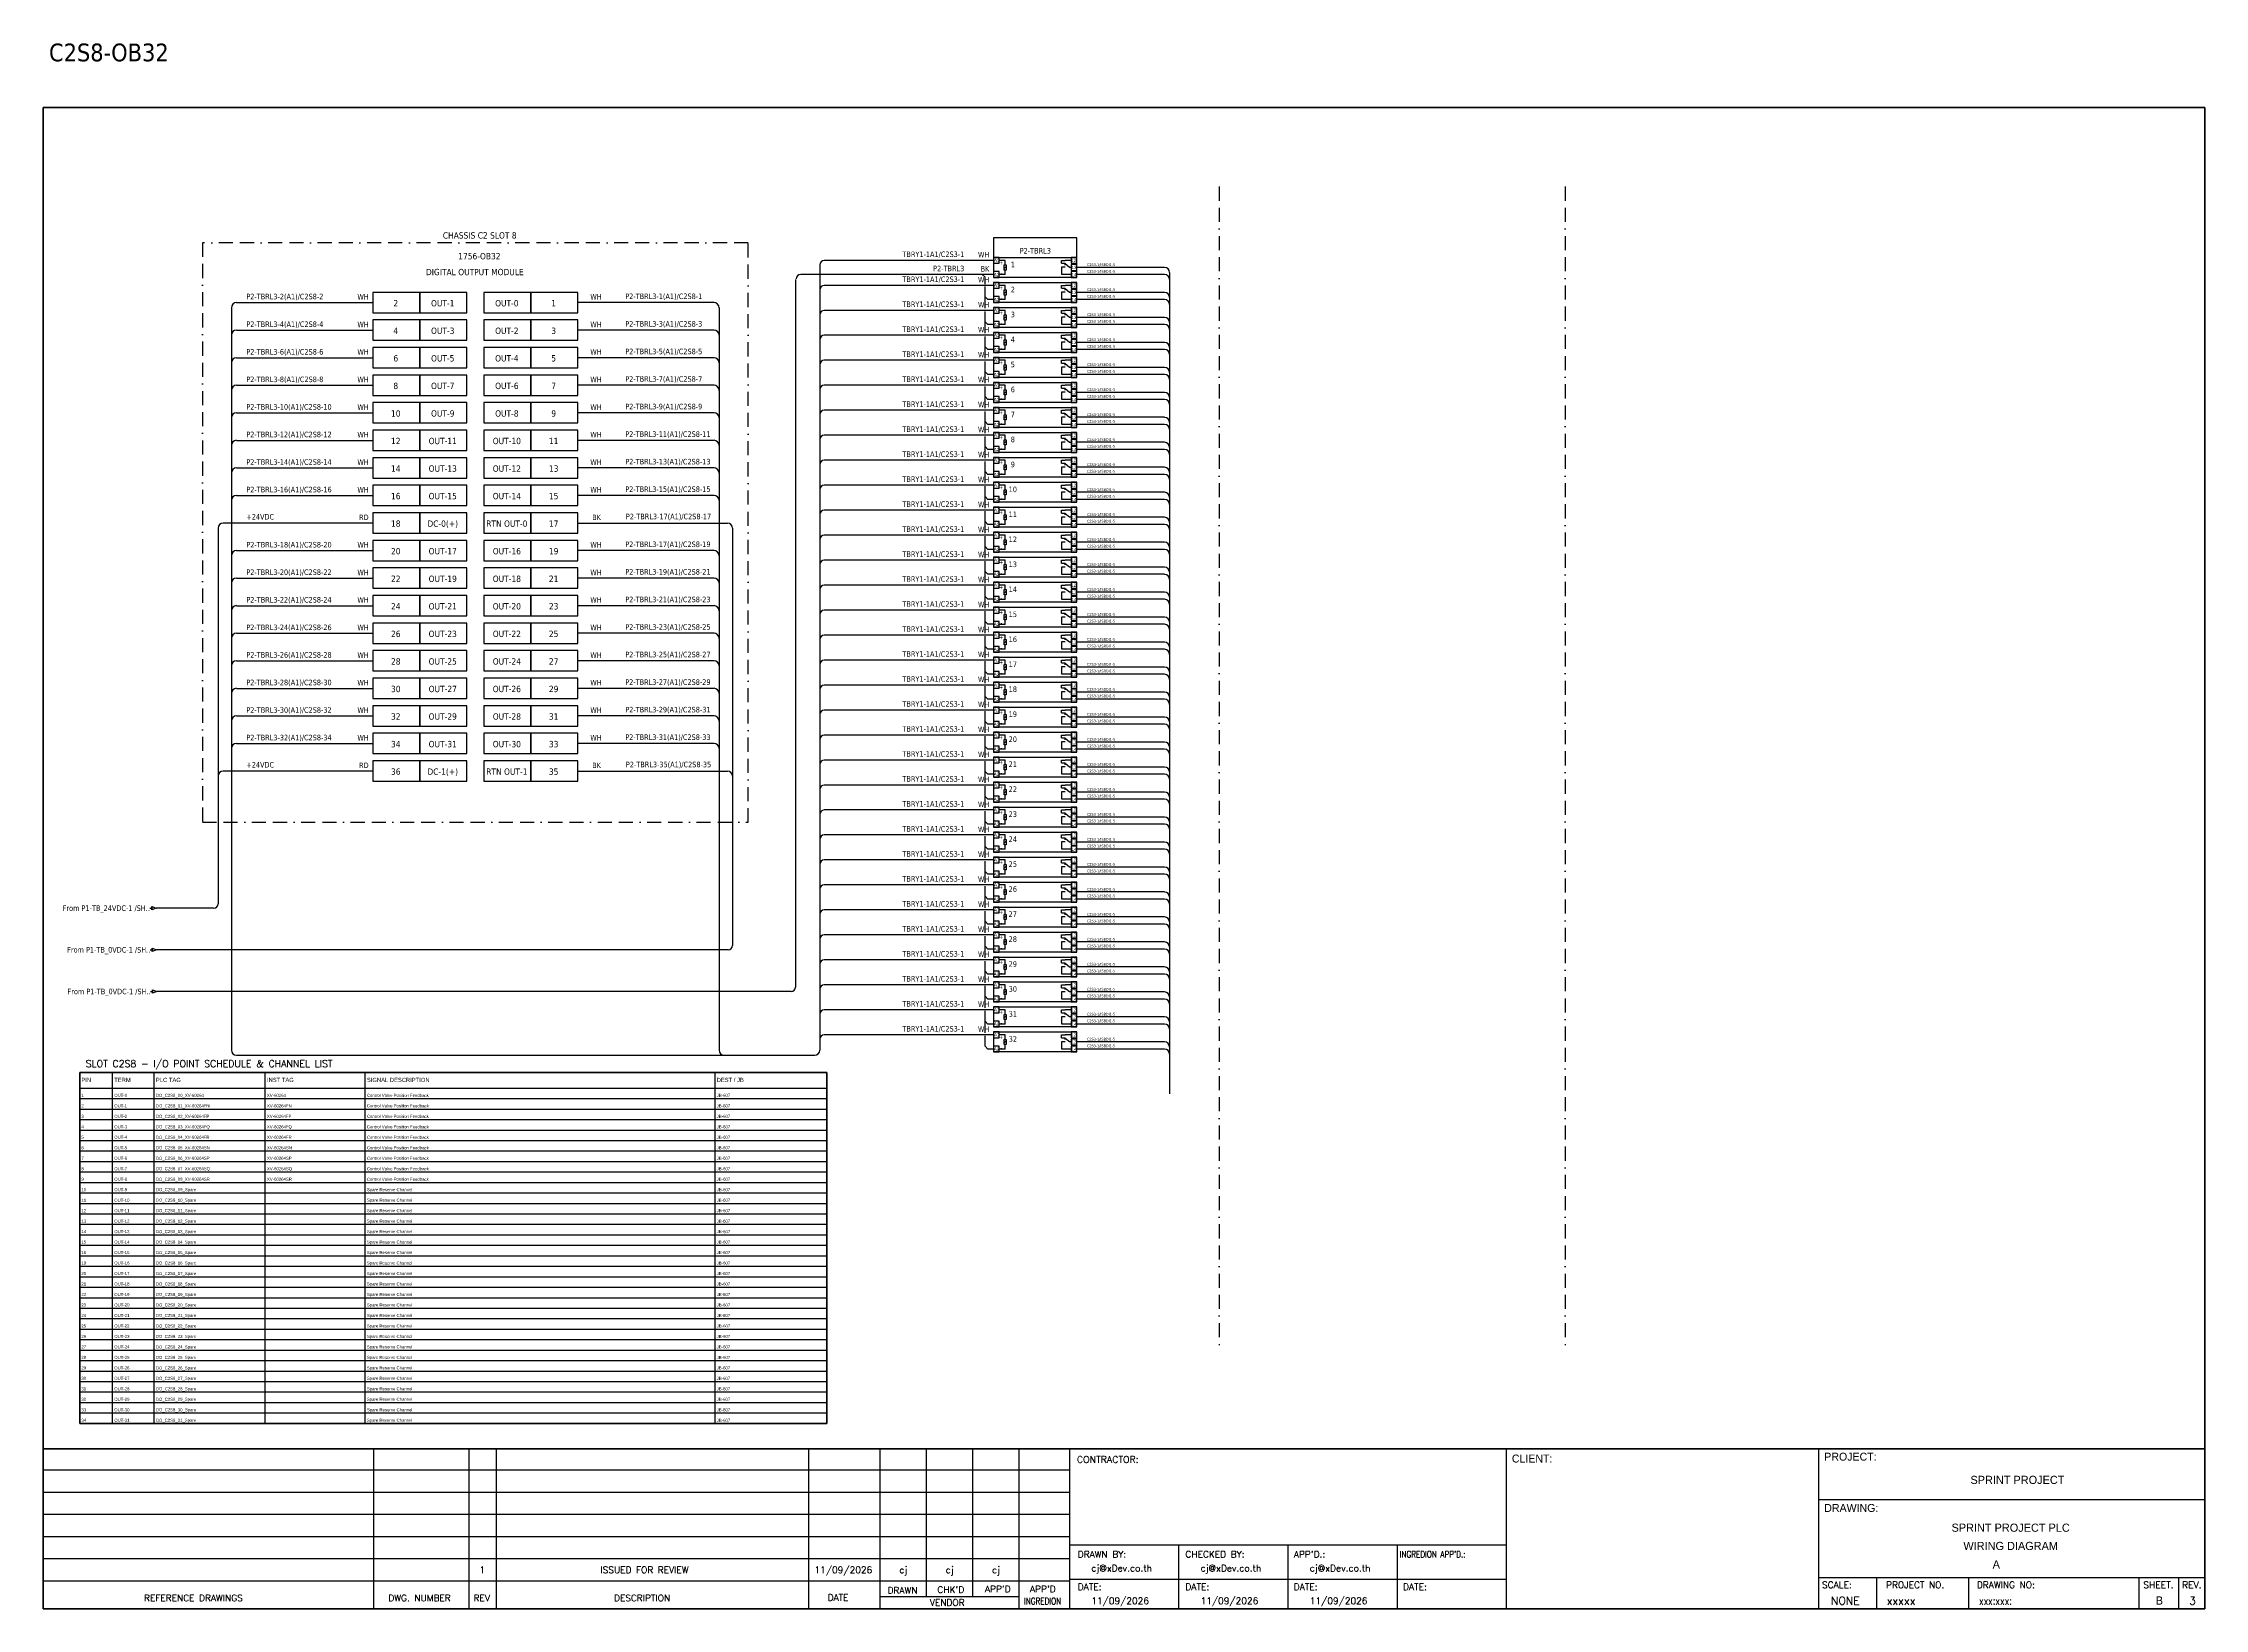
# Model space of a CAD drawing. Header units: millimetres. Extents: x 0 to 62600, y 0 to 14837.
# Drawn here: x 33546 to 37440, y 9013 to 11833 of the extents above; entities that cross this region are included whole.
import ezdxf
from ezdxf.enums import TextEntityAlignment as Align

# ---------------------------------------------------------------- set-up
doc = ezdxf.new("R2010")
doc.units = ezdxf.units.MM
doc.linetypes.add('BORDERX2', pattern=[88.9, 25.4, -12.7, 25.4, -12.7, 0, -12.7])
for name, color, linetype in [('GT_1', 9, 'Continuous'), ('HELPPOINT', 7, 'Continuous'), ('MEMBER', 7, 'Continuous'), ('VECTORS', 7, 'Continuous'), ('x01001-FrameArea', 2, 'BORDERX2')]:
    doc.layers.add(name, color=color, linetype=linetype)
doc.layers.add('IE-EQUIP', color=253, linetype='Continuous', lineweight=25)
doc.layers.add('IE-WIRE', color=7, linetype='Continuous', lineweight=25)
doc.styles.add('HTX11', font='O8111901')
doc.styles.add('ROMANS', font='romans.shx', dxfattribs={"width": 0.85, "height": 25})
doc.styles.get("Standard").update_dxf_attribs({"font": 'arial.ttf'})
doc.styles.add('Tahoma', font='')
doc.styles.get('Tahoma').set_extended_font_data('Tahoma')

# ---------------------------------------------------------------- blocks, each defined once
blk = doc.blocks.new('xRY-SPDT-12')
at = {"color": 1, "ltscale": 25.4}
for p, q in [((0, 0), (0, -10.5)), ((10.4, 0), (0, 0)), ((0, 0), (150.3, 0)), ((0, 0), (0, -36)), ((10.4, -10.5), (10.4, 0)), ((140, 0), (140, -10.5)), ((150.3, 0), (140, 0)), ((150.3, -36), (150.3, 0)), ((150.3, -10.5), (150.3, 0)), ((150.3, -36), (150.3, 0)), ((0, -10.5), (10.4, -10.5)), ((0, -25.5), (0, -36)), ((10.4, -25.5), (0, -25.5)), ((0, -36), (10.4, -36)), ((150.3, -36), (0, -36)), ((20.7, -5.2), (10.4, -5.2)), ((10.4, -36), (10.4, -25.5)), ((20.7, -30.8), (10.4, -30.8)), ((22.8, -16.3), (19.4, -19.7)), ((20.7, -13.3), (20.7, -5.2)), ((20.7, -30.8), (20.7, -22.7)), ((122.2, -10.4), (122.2, -5.2)), ((122.2, -5.2), (128.9, -5.2)), ((122.2, -10.4), (128.9, -10.4)), ((123.2, -30.8), (123.2, -17)), ((123.2, -17), (128.9, -17)), ((140, -30.8), (123.2, -30.8)), ((140, -5.2), (128.9, -5.2)), ((128.9, -13.8), (128.9, -10.4)), ((136.9, -18), (128.9, -11.6)), ((140, -18), (136.9, -18)), ((140, -10.5), (150.3, -10.5)), ((140, -12.8), (140, -23.3)), ((150.3, -12.8), (140, -12.8)), ((140, -23.3), (150.3, -23.3)), ((140, -25.5), (140, -36)), ((150.3, -25.5), (140, -25.5)), ((140, -36), (150.3, -36)), ((150.3, -23.3), (150.3, -12.8)), ((150.3, -36), (150.3, -25.5))]:
    blk.add_line(p, q, dxfattribs=at)
blk.add_lwpolyline([(22.8, -22.7), (19.4, -22.7), (19.4, -13.3), (22.8, -13.3)], close=True, dxfattribs=at)
at = {"color": 1}
for s, p in [('A2', (5.4, -30.9)), ('A1', (5.8, -5)), ('12', (144.4, -5.3)), ('13', (144.8, -17.9)), ('14', (145, -30.8))]:
    blk.add_text(s, height=5.91, dxfattribs=at).set_placement(p, align=Align.MIDDLE_CENTER)
at = {"color": 1, "style": 'Tahoma'}
for s, p in [('+', (13.9, -9.3)), ('+', (13.9, -9.3)), ('-', (13.9, -28.2))]:
    blk.add_text(s, height=6.84, dxfattribs=at).set_placement(p, align=Align.MIDDLE_CENTER)
blk = doc.blocks.new('*U77')
at = {"layer": 'x01001-FrameArea'}
blk.add_blockref('xRY-SPDT-12', (-75.2, 18), dxfattribs=at)
blk = doc.blocks.new('*U64')
at = {"layer": 'x01001-FrameArea', "color": 0, "linetype": 'ByBlock', "lineweight": -2, "transparency": 16777216}
for p in [(0, 0), (0, -45), (0, -90), (0, -135), (0, -180), (0, -225), (0, -270), (0, -315), (0, -360), (0, -405), (0, -450), (0, -495), (0, -540), (0, -585), (0, -630), (0, -675), (0, -720), (0, -765), (0, -810), (0, -855), (0, -900), (0, -945), (0, -990), (0, -1035), (0, -1080), (0, -1125), (0, -1170), (0, -1215), (0, -1260), (0, -1305), (0, -1350), (0, -1395)]:
    blk.add_blockref('*U77', p, dxfattribs=at)
blk = doc.blocks.new('*U78')
at = {"color": 4, "style": 'Tahoma'}
for s, height, p in [('TBRY1-1A1/C2S3-1', 9.949, (36.2, -4.1)), ('WH', 9.95, (81.3, -4.8))]:
    blk.add_text(s, height=height, dxfattribs=at).set_placement(p, align=Align.RIGHT)
blk = doc.blocks.new('*U65')
at = {"layer": 'x01001-FrameArea', "color": 0, "linetype": 'ByBlock', "lineweight": -2, "transparency": 16777216}
for p in [(0, 0), (0, -45), (0, -90), (0, -135), (0, -180), (0, -225), (0, -270), (0, -315), (0, -360), (0, -405), (0, -450), (0, -495), (0, -540), (0, -585), (0, -630), (0, -675), (0, -720), (0, -765), (0, -810), (0, -855), (0, -900), (0, -945), (0, -990), (0, -1035), (0, -1080), (0, -1125), (0, -1170), (0, -1215), (0, -1260), (0, -1305), (0, -1350), (0, -1395)]:
    blk.add_blockref('*U78', p, dxfattribs=at)
blk = doc.blocks.new('*U79')
at = {"layer": 'IE-WIRE', "color": 4, "ltscale": 25.4}
for p, q in [((74.2, 7.2), (-83.4, 7.2)), ((74.2, -5.6), (-83.4, -5.6))]:
    blk.add_line(p, q, dxfattribs=at)
for centre in [(74.2, -2), (74.2, -14.8)]:
    blk.add_arc(centre, 9.17, 0, 90, dxfattribs=at)
at = {"color": 4, "style": 'Tahoma'}
for p in [(-65.4, 9.6), (-65.4, -2.4)]:
    blk.add_text('C2S3-1/ISBDI1-5', height=4.974, dxfattribs=at).set_placement(p)
blk = doc.blocks.new('*U66')
at = {"layer": 'x01001-FrameArea', "color": 0, "linetype": 'ByBlock', "lineweight": -2, "transparency": 16777216}
for p in [(0, 0), (0, -45), (0, -90), (0, -135), (0, -180), (0, -225), (0, -270), (0, -315), (0, -360), (0, -405), (0, -450), (0, -495), (0, -540), (0, -585), (0, -630), (0, -675), (0, -720), (0, -765), (0, -810), (0, -855), (0, -900), (0, -945), (0, -990), (0, -1035), (0, -1080), (0, -1125), (0, -1170), (0, -1215), (0, -1260), (0, -1305), (0, -1350), (0, -1395)]:
    blk.add_blockref('*U79', p, dxfattribs=at)
blk = doc.blocks.new('xTerminal_fr_to')
at = {"layer": 'VECTORS', "color": 1, "true_color": 0xff0000}
for p, q in [((-11.3, 0), (-7.8, 0)), ((-7.8, 2.8), (0, 0)), ((-7.8, -2.8), (-7.8, 2.8)), ((-7.8, 2.8), (0, 0)), ((-7.8, 2.8), (-7.8, -2.8)), ((0, 0), (-7.8, -2.8)), ((0, 0), (-7.8, -2.8))]:
    blk.add_line(p, q, dxfattribs=at)

msp = doc.modelspace()

# ---------------------------------------------------------------- linework, layer by layer
for p, q in [((35237.7, 11415.9), (35242.7, 11410.9)), ((35242.7, 11398.4), (35242.7, 11410.9)), ((35242.7, 11355.1), (35242.7, 11394.4)), ((35247.7, 11370.9), (35242.7, 11375.9)), ((35258.1, 11370.9), (35247.7, 11370.9)), ((35242.7, 11310.1), (35242.7, 11349.4)), ((35247.7, 11325.9), (35242.7, 11330.9)), ((35242.7, 11265.1), (35242.7, 11304.4)), ((35258.1, 11325.9), (35247.7, 11325.9)), ((35247.7, 11280.9), (35242.7, 11285.9)), ((35242.7, 11220.1), (35242.7, 11259.4)), ((35258.1, 11280.9), (35247.7, 11280.9)), ((35247.7, 11235.9), (35242.7, 11240.9)), ((35242.7, 11175.1), (35242.7, 11214.4)), ((35258.1, 11235.9), (35247.7, 11235.9)), ((35247.7, 11190.9), (35242.7, 11195.9)), ((35258.1, 11190.9), (35247.7, 11190.9)), ((35242.7, 11130.1), (35242.7, 11169.4)), ((35247.7, 11145.9), (35242.7, 11150.9)), ((35258.1, 11145.9), (35247.7, 11145.9)), ((35242.7, 11085.1), (35242.7, 11124.4)), ((35247.7, 11100.9), (35242.7, 11105.9)), ((35258.1, 11100.9), (35247.7, 11100.9)), ((35242.7, 11040.1), (35242.7, 11079.4)), ((35247.7, 11055.9), (35242.7, 11060.9)), ((35242.7, 10995.1), (35242.7, 11034.4)), ((35258.1, 11055.9), (35247.7, 11055.9)), ((35247.7, 11010.9), (35242.7, 11015.9)), ((35242.7, 10950.1), (35242.7, 10989.4)), ((35258.1, 11010.9), (35247.7, 11010.9)), ((35247.7, 10965.9), (35242.7, 10970.9)), ((35242.7, 10905.1), (35242.7, 10944.4)), ((35258.1, 10965.9), (35247.7, 10965.9)), ((35247.7, 10920.9), (35242.7, 10925.9)), ((35258.1, 10920.9), (35247.7, 10920.9)), ((35242.7, 10860.1), (35242.7, 10899.4)), ((35247.7, 10875.9), (35242.7, 10880.9)), ((35258.1, 10875.9), (35247.7, 10875.9)), ((35242.7, 10815.1), (35242.7, 10854.4)), ((35247.7, 10830.9), (35242.7, 10835.9)), ((35258.1, 10830.9), (35247.7, 10830.9)), ((35242.7, 10770.1), (35242.7, 10809.4)), ((35247.7, 10785.9), (35242.7, 10790.9)), ((35258.1, 10785.9), (35247.7, 10785.9)), ((35242.7, 10725.1), (35242.7, 10764.4)), ((35247.7, 10740.9), (35242.7, 10745.9)), ((35242.7, 10680.1), (35242.7, 10719.4)), ((35258.1, 10740.9), (35247.7, 10740.9)), ((35247.7, 10695.9), (35242.7, 10700.9)), ((35242.7, 10635.1), (35242.7, 10674.4)), ((35258.1, 10695.9), (35247.7, 10695.9)), ((35247.7, 10650.9), (35242.7, 10655.9)), ((35242.7, 10590.1), (35242.7, 10629.4)), ((35258.1, 10650.9), (35247.7, 10650.9)), ((35247.7, 10605.9), (35242.7, 10610.9)), ((35258.1, 10605.9), (35247.7, 10605.9)), ((35242.7, 10545.1), (35242.7, 10584.4)), ((35247.7, 10560.9), (35242.7, 10565.9)), ((35258.1, 10560.9), (35247.7, 10560.9)), ((35242.7, 10500.1), (35242.7, 10539.4)), ((35247.7, 10515.9), (35242.7, 10520.9)), ((35258.1, 10515.9), (35247.7, 10515.9)), ((35242.7, 10455.1), (35242.7, 10494.4)), ((35247.7, 10470.9), (35242.7, 10475.9)), ((35242.7, 10410.1), (35242.7, 10449.4)), ((35258.1, 10470.9), (35247.7, 10470.9)), ((35247.7, 10425.9), (35242.7, 10430.9)), ((35242.7, 10365.1), (35242.7, 10404.4)), ((35258.1, 10425.9), (35247.7, 10425.9)), ((35247.7, 10380.9), (35242.7, 10385.9)), ((35242.7, 10320.1), (35242.7, 10359.4)), ((35258.1, 10380.9), (35247.7, 10380.9)), ((35247.7, 10335.9), (35242.7, 10340.9)), ((35258.1, 10335.9), (35247.7, 10335.9)), ((35242.7, 10275.1), (35242.7, 10314.4)), ((35247.7, 10290.9), (35242.7, 10295.9)), ((35258.1, 10290.9), (35247.7, 10290.9)), ((35242.7, 10230.1), (35242.7, 10269.4)), ((35247.7, 10245.9), (35242.7, 10250.9)), ((35258.1, 10245.9), (35247.7, 10245.9)), ((35242.7, 10185.1), (35242.7, 10224.4)), ((35247.7, 10200.9), (35242.7, 10205.9)), ((35258.1, 10200.9), (35247.7, 10200.9)), ((35242.7, 10140.1), (35242.7, 10179.4)), ((35247.7, 10155.9), (35242.7, 10160.9)), ((35242.7, 10095.1), (35242.7, 10134.4)), ((35258.1, 10155.9), (35247.7, 10155.9)), ((35247.7, 10110.9), (35242.7, 10115.9)), ((35242.7, 10050.1), (35242.7, 10089.4)), ((35258.1, 10110.9), (35247.7, 10110.9)), ((35247.7, 10065.9), (35242.7, 10070.9)), ((35258.1, 10065.9), (35247.7, 10065.9)), ((35242.7, 10025.9), (35242.7, 10044.4)), ((35247.7, 10020.9), (35242.7, 10025.9)), ((35258.1, 10020.9), (35247.7, 10020.9))]:
    msp.add_line(p, q)
at = {"color": 1, "ltscale": 25.4}
for p, q in [((33861.3, 10959.2), (33861.3, 10282.6)), ((34139.8, 10968.3), (33870.4, 10968.3))]:
    msp.add_line(p, q, dxfattribs=at)
at = {"color": 7}
for p, q in [((33671.4, 9346.4), (33671.4, 9978.5)), ((33746.4, 9346.4), (33746.4, 9978.5)), ((33946.4, 9346.4), (33946.4, 9978.5)), ((34126.4, 9346.4), (34126.4, 9978.5)), ((34756.4, 9346.4), (34756.4, 9978.5)), ((33612.1, 9950.5), (34957.9, 9950.5))]:
    msp.add_line(p, q, dxfattribs=at)
at = {"color": 8}
for p, q in [((33612.1, 9931.7), (34957.9, 9931.7)), ((33612.1, 9912.8), (34957.9, 9912.8)), ((33612.1, 9893.9), (34957.9, 9893.9)), ((33612.1, 9875), (34957.9, 9875)), ((33612.1, 9856.2), (34957.9, 9856.2)), ((33612.1, 9837.3), (34957.9, 9837.3)), ((33612.1, 9818.4), (34957.9, 9818.4)), ((33612.1, 9799.5), (34957.9, 9799.5)), ((33612.1, 9780.6), (34957.9, 9780.6)), ((33612.1, 9761.8), (34957.9, 9761.8)), ((33612.1, 9742.9), (34957.9, 9742.9)), ((33612.1, 9724), (34957.9, 9724)), ((33612.1, 9705.1), (34957.9, 9705.1)), ((33612.1, 9686.2), (34957.9, 9686.2)), ((33612.1, 9667.4), (34957.9, 9667.4)), ((33612.1, 9648.5), (34957.9, 9648.5)), ((33612.1, 9629.6), (34957.9, 9629.6)), ((33612.1, 9610.7), (34957.9, 9610.7)), ((33612.1, 9591.9), (34957.9, 9591.9)), ((33612.1, 9573), (34957.9, 9573)), ((33612.1, 9554.1), (34957.9, 9554.1)), ((33612.1, 9535.2), (34957.9, 9535.2)), ((33612.1, 9516.3), (34957.9, 9516.3)), ((33612.1, 9497.5), (34957.9, 9497.5)), ((33612.1, 9478.6), (34957.9, 9478.6)), ((33612.1, 9459.7), (34957.9, 9459.7)), ((33612.1, 9440.8), (34957.9, 9440.8)), ((33612.1, 9422), (34957.9, 9422)), ((33612.1, 9403.1), (34957.9, 9403.1)), ((33612.1, 9384.2), (34957.9, 9384.2)), ((33612.1, 9365.3), (34957.9, 9365.3))]:
    msp.add_line(p, q, dxfattribs=at)
at = {"color": 4}
for p, q in [((36848.7, 9068.7), (36848.7, 9012.6)), ((37014, 9068.7), (37014, 9012.6))]:
    msp.add_line(p, q, dxfattribs=at)
at = {"color": 4, "ltscale": 0.5}
for p, q in [((37321.1, 9068.7), (37321.1, 9012.6)), ((37321.1, 9068.7), (37321.1, 9012.6)), ((37392.3, 9068.7), (37392.3, 9012.6)), ((37392.3, 9068.7), (37392.3, 9012.6))]:
    msp.add_line(p, q, dxfattribs=at)
at = {"color": 4, "ltscale": 25.4}
msp.add_lwpolyline([(35258.1, 11446.6), (35408.4, 11446.6), (35408.4, 11481.9), (35258.1, 11481.9)], close=True, dxfattribs=at)
msp.add_lwpolyline([(33612.1, 9978.5), (34957.9, 9978.5), (34957.9, 9346.4), (33612.1, 9346.4)], close=True)
at = {"color": 7}
msp.add_lwpolyline([(33612.1, 9346.4), (34957.9, 9346.4), (34957.9, 9978.5), (33612.1, 9978.5), (33612.1, 9346.4)], dxfattribs=at)
at = {"color": 1, "ltscale": 25.4}
msp.add_arc((33870.4, 10959.2), 9.14, 90, 180, dxfattribs=at)
at = {"layer": 'GT_1', "color": 4}
for p, q in [((34141.8, 9012.6), (34141.8, 9300.8)), ((34313.7, 9012.6), (34313.7, 9300.8)), ((34362.9, 9012.6), (34362.9, 9300.8)), ((34925.5, 9012.6), (34925.5, 9300.8)), ((35053.8, 9012.6), (35053.8, 9300.8)), ((35137.4, 9034.4), (35137.4, 9300.8)), ((35220.9, 9034.5), (35220.9, 9300.8)), ((35304.2, 9012.6), (35304.2, 9300.8)), ((35395.2, 9012.6), (35395.2, 9300.8)), ((36182.2, 9012.6), (36182.2, 9300.8)), ((36744.5, 9012.6), (36744.5, 9300.8)), ((36744.5, 9012.6), (36744.5, 9300.8)), ((36744.5, 9012.6), (36744.5, 9300.8)), ((35395.2, 9262), (33546.4, 9262)), ((35395.2, 9222.2), (33546.4, 9222.2)), ((35395.2, 9182.2), (33546.4, 9182.2)), ((35395.2, 9142.3), (33546.4, 9142.3)), ((36182.2, 9127), (35395.2, 9127)), ((35592, 9012.6), (35592, 9127)), ((35788.7, 9012.6), (35788.7, 9127)), ((35985.5, 9012.6), (35985.5, 9127)), ((35395.2, 9102.4), (33546.4, 9102.4)), ((35395.1, 9062.5), (33546.4, 9062.5)), ((35304.2, 9034.4), (35053.8, 9034.4)), ((36182.2, 9065.5), (35395.2, 9065.5)), ((36744.5, 9068.7), (37439.7, 9068.7))]:
    msp.add_line(p, q, dxfattribs=at)
at = {"layer": 'HELPPOINT', "color": 4, "lineweight": 35}
for p, q in [((33546.4, 9012.6), (33546.4, 11716.9)), ((33546.4, 11716.9), (37439.7, 11716.9)), ((33546.4, 9012.6), (33546.4, 11716.9)), ((33546.4, 11716.9), (37439.7, 11716.9)), ((37439.7, 11716.9), (37439.7, 9012.6)), ((37439.7, 11716.9), (37439.7, 9012.6)), ((37439.7, 9012.6), (33546.4, 9012.6)), ((37439.7, 9012.6), (33546.4, 9012.6))]:
    msp.add_line(p, q, dxfattribs=at)
at = {"layer": 'HELPPOINT', "color": 4}
for p, q in [((36744.5, 9209.2), (37439.7, 9209.2)), ((36744.5, 9209.2), (37439.7, 9209.2)), ((36744.5, 9068.7), (37439.7, 9068.7))]:
    msp.add_line(p, q, dxfattribs=at)
at = {"layer": 'IE-EQUIP', "linetype": 'Continuous', "ltscale": 25.4}
for points in [[(34139.8, 11347), (34224.5, 11347), (34224.5, 11383.7), (34139.8, 11383.7)], [(34224.5, 11347), (34309.1, 11347), (34309.1, 11383.7), (34224.5, 11383.7)], [(34340, 11347), (34424.6, 11347), (34424.6, 11383.7), (34340, 11383.7)], [(34424.6, 11347), (34509.3, 11347), (34509.3, 11383.7), (34424.6, 11383.7)], [(34139.8, 11297.4), (34224.5, 11297.4), (34224.5, 11334.1), (34139.8, 11334.1)], [(34224.5, 11297.4), (34309.1, 11297.4), (34309.1, 11334.1), (34224.5, 11334.1)], [(34340, 11297.4), (34424.6, 11297.4), (34424.6, 11334.1), (34340, 11334.1)], [(34424.6, 11297.4), (34509.3, 11297.4), (34509.3, 11334.1), (34424.6, 11334.1)], [(34139.8, 11247.8), (34224.5, 11247.8), (34224.5, 11284.5), (34139.8, 11284.5)], [(34224.5, 11247.8), (34309.1, 11247.8), (34309.1, 11284.5), (34224.5, 11284.5)], [(34340, 11247.8), (34424.6, 11247.8), (34424.6, 11284.5), (34340, 11284.5)], [(34424.6, 11247.8), (34509.3, 11247.8), (34509.3, 11284.5), (34424.6, 11284.5)], [(34139.8, 11198.1), (34224.5, 11198.1), (34224.5, 11234.8), (34139.8, 11234.8)], [(34224.5, 11198.1), (34309.1, 11198.1), (34309.1, 11234.8), (34224.5, 11234.8)], [(34340, 11198.1), (34424.6, 11198.1), (34424.6, 11234.8), (34340, 11234.8)], [(34424.6, 11198.1), (34509.3, 11198.1), (34509.3, 11234.8), (34424.6, 11234.8)], [(34139.8, 11148.5), (34224.5, 11148.5), (34224.5, 11185.2), (34139.8, 11185.2)], [(34224.5, 11148.5), (34309.1, 11148.5), (34309.1, 11185.2), (34224.5, 11185.2)], [(34340, 11148.5), (34424.6, 11148.5), (34424.6, 11185.2), (34340, 11185.2)], [(34424.6, 11148.5), (34509.3, 11148.5), (34509.3, 11185.2), (34424.6, 11185.2)], [(34139.8, 11098.9), (34224.5, 11098.9), (34224.5, 11135.6), (34139.8, 11135.6)], [(34224.5, 11098.9), (34309.1, 11098.9), (34309.1, 11135.6), (34224.5, 11135.6)], [(34340, 11098.9), (34424.6, 11098.9), (34424.6, 11135.6), (34340, 11135.6)], [(34424.6, 11098.9), (34509.3, 11098.9), (34509.3, 11135.6), (34424.6, 11135.6)], [(34139.8, 11049.2), (34224.5, 11049.2), (34224.5, 11085.9), (34139.8, 11085.9)], [(34224.5, 11049.2), (34309.1, 11049.2), (34309.1, 11085.9), (34224.5, 11085.9)], [(34340, 11049.2), (34424.6, 11049.2), (34424.6, 11085.9), (34340, 11085.9)], [(34424.6, 11049.2), (34509.3, 11049.2), (34509.3, 11085.9), (34424.6, 11085.9)], [(34139.8, 10999.6), (34224.5, 10999.6), (34224.5, 11036.3), (34139.8, 11036.3)], [(34224.5, 10999.6), (34309.1, 10999.6), (34309.1, 11036.3), (34224.5, 11036.3)], [(34340, 10999.6), (34424.6, 10999.6), (34424.6, 11036.3), (34340, 11036.3)], [(34424.6, 10999.6), (34509.3, 10999.6), (34509.3, 11036.3), (34424.6, 11036.3)], [(34139.8, 10950), (34224.5, 10950), (34224.5, 10986.7), (34139.8, 10986.7)], [(34224.5, 10950), (34309.1, 10950), (34309.1, 10986.7), (34224.5, 10986.7)], [(34340, 10950), (34424.6, 10950), (34424.6, 10986.7), (34340, 10986.7)], [(34424.6, 10950), (34509.3, 10950), (34509.3, 10986.7), (34424.6, 10986.7)], [(34139.8, 10900.3), (34224.5, 10900.3), (34224.5, 10937), (34139.8, 10937)], [(34224.5, 10900.3), (34309.1, 10900.3), (34309.1, 10937), (34224.5, 10937)], [(34340, 10900.3), (34424.6, 10900.3), (34424.6, 10937), (34340, 10937)], [(34424.6, 10900.3), (34509.3, 10900.3), (34509.3, 10937), (34424.6, 10937)], [(34139.8, 10850.7), (34224.5, 10850.7), (34224.5, 10887.4), (34139.8, 10887.4)], [(34224.5, 10850.7), (34309.1, 10850.7), (34309.1, 10887.4), (34224.5, 10887.4)], [(34340, 10850.7), (34424.6, 10850.7), (34424.6, 10887.4), (34340, 10887.4)], [(34424.6, 10850.7), (34509.3, 10850.7), (34509.3, 10887.4), (34424.6, 10887.4)], [(34139.8, 10801.1), (34224.5, 10801.1), (34224.5, 10837.8), (34139.8, 10837.8)], [(34224.5, 10801.1), (34309.1, 10801.1), (34309.1, 10837.8), (34224.5, 10837.8)], [(34340, 10801.1), (34424.6, 10801.1), (34424.6, 10837.8), (34340, 10837.8)], [(34424.6, 10801.1), (34509.3, 10801.1), (34509.3, 10837.8), (34424.6, 10837.8)], [(34139.8, 10751.4), (34224.5, 10751.4), (34224.5, 10788.1), (34139.8, 10788.1)], [(34224.5, 10751.4), (34309.1, 10751.4), (34309.1, 10788.1), (34224.5, 10788.1)], [(34340, 10751.4), (34424.6, 10751.4), (34424.6, 10788.1), (34340, 10788.1)], [(34424.6, 10751.4), (34509.3, 10751.4), (34509.3, 10788.1), (34424.6, 10788.1)], [(34139.8, 10701.8), (34224.5, 10701.8), (34224.5, 10738.5), (34139.8, 10738.5)], [(34224.5, 10701.8), (34309.1, 10701.8), (34309.1, 10738.5), (34224.5, 10738.5)], [(34340, 10701.8), (34424.6, 10701.8), (34424.6, 10738.5), (34340, 10738.5)], [(34424.6, 10701.8), (34509.3, 10701.8), (34509.3, 10738.5), (34424.6, 10738.5)], [(34139.8, 10652.2), (34224.5, 10652.2), (34224.5, 10688.9), (34139.8, 10688.9)], [(34224.5, 10652.2), (34309.1, 10652.2), (34309.1, 10688.9), (34224.5, 10688.9)], [(34340, 10652.2), (34424.6, 10652.2), (34424.6, 10688.9), (34340, 10688.9)], [(34424.6, 10652.2), (34509.3, 10652.2), (34509.3, 10688.9), (34424.6, 10688.9)], [(34139.8, 10602.5), (34224.5, 10602.5), (34224.5, 10639.2), (34139.8, 10639.2)], [(34224.5, 10602.5), (34309.1, 10602.5), (34309.1, 10639.2), (34224.5, 10639.2)], [(34340, 10602.5), (34424.6, 10602.5), (34424.6, 10639.2), (34340, 10639.2)], [(34424.6, 10602.5), (34509.3, 10602.5), (34509.3, 10639.2), (34424.6, 10639.2)], [(34139.8, 10552.9), (34224.5, 10552.9), (34224.5, 10589.6), (34139.8, 10589.6)], [(34224.5, 10552.9), (34309.1, 10552.9), (34309.1, 10589.6), (34224.5, 10589.6)], [(34340, 10552.9), (34424.6, 10552.9), (34424.6, 10589.6), (34340, 10589.6)], [(34424.6, 10552.9), (34509.3, 10552.9), (34509.3, 10589.6), (34424.6, 10589.6)], [(34139.8, 10503.3), (34224.5, 10503.3), (34224.5, 10540), (34139.8, 10540)], [(34224.5, 10503.3), (34309.1, 10503.3), (34309.1, 10540), (34224.5, 10540)], [(34340, 10503.3), (34424.6, 10503.3), (34424.6, 10540), (34340, 10540)], [(34424.6, 10503.3), (34509.3, 10503.3), (34509.3, 10540), (34424.6, 10540)]]:
    msp.add_lwpolyline(points, close=True, dxfattribs=at)
at = {"layer": 'IE-WIRE', "ltscale": 25.4}
msp.add_line((35258.1, 11415.9), (34910.7, 11415.9), dxfattribs=at)
at = {"layer": 'IE-WIRE', "color": 4, "ltscale": 25.4}
for p, q in [((34945, 11433.4), (34945, 10018.9)), ((35258.1, 11441.4), (34953, 11441.4)), ((35575.2, 11419.5), (35575.2, 9939.9)), ((35258.1, 11396.4), (34953, 11396.4)), ((33885.4, 11356.2), (33885.4, 10018.9)), ((33894.6, 11365.4), (34139.8, 11365.4)), ((34754.6, 11365.4), (34509.3, 11365.4)), ((34763.7, 11356.2), (34763.7, 10018.9)), ((35258.1, 11351.4), (34953, 11351.4)), ((33894.6, 11315.8), (34139.8, 11315.8)), ((34754.6, 11315.8), (34509.3, 11315.8)), ((35258.1, 11306.4), (34953, 11306.4)), ((33894.6, 11266.1), (34139.8, 11266.1)), ((34754.6, 11266.1), (34509.3, 11266.1)), ((35258.1, 11261.4), (34953, 11261.4)), ((33894.6, 11216.5), (34139.8, 11216.5)), ((34754.6, 11216.5), (34509.3, 11216.5)), ((35258.1, 11216.4), (34953, 11216.4)), ((33894.6, 11166.9), (34139.8, 11166.9)), ((34754.6, 11166.9), (34509.3, 11166.9)), ((35258.1, 11171.4), (34953, 11171.4)), ((33894.6, 11117.2), (34139.8, 11117.2)), ((34754.6, 11117.2), (34509.3, 11117.2)), ((35258.1, 11126.4), (34953, 11126.4)), ((33894.6, 11067.6), (34139.8, 11067.6)), ((34754.6, 11067.6), (34509.3, 11067.6)), ((35258.1, 11081.4), (34953, 11081.4)), ((35258.1, 11036.4), (34953, 11036.4)), ((33894.6, 11018), (34139.8, 11018)), ((34754.6, 11018), (34509.3, 11018)), ((35258.1, 10991.4), (34953, 10991.4)), ((35258.1, 10946.4), (34953, 10946.4)), ((33894.6, 10918.7), (34139.8, 10918.7)), ((34754.6, 10918.7), (34509.3, 10918.7)), ((35258.1, 10901.4), (34953, 10901.4)), ((33894.6, 10869.1), (34139.8, 10869.1)), ((34754.6, 10869.1), (34509.3, 10869.1)), ((35258.1, 10856.4), (34953, 10856.4)), ((33894.6, 10819.4), (34139.8, 10819.4)), ((34754.6, 10819.4), (34509.3, 10819.4)), ((35258.1, 10811.4), (34953, 10811.4)), ((33894.6, 10769.8), (34139.8, 10769.8)), ((34754.6, 10769.8), (34509.3, 10769.8)), ((35258.1, 10766.4), (34953, 10766.4)), ((33894.6, 10720.2), (34139.8, 10720.2)), ((34754.6, 10720.2), (34509.3, 10720.2)), ((35258.1, 10721.4), (34953, 10721.4)), ((33894.6, 10670.5), (34139.8, 10670.5)), ((34754.6, 10670.5), (34509.3, 10670.5)), ((35258.1, 10676.4), (34953, 10676.4)), ((35258.1, 10631.4), (34953, 10631.4)), ((33894.6, 10620.9), (34139.8, 10620.9)), ((34754.6, 10620.9), (34509.3, 10620.9)), ((33894.6, 10571.3), (34139.8, 10571.3)), ((34754.6, 10571.3), (34509.3, 10571.3)), ((35258.1, 10586.4), (34953, 10586.4)), ((35258.1, 10541.4), (34953, 10541.4)), ((35258.1, 10496.4), (34953, 10496.4)), ((35258.1, 10451.4), (34953, 10451.4)), ((35258.1, 10406.4), (34953, 10406.4)), ((35258.1, 10361.4), (34953, 10361.4)), ((35258.1, 10316.4), (34953, 10316.4)), ((35258.1, 10271.4), (34953, 10271.4)), ((35258.1, 10226.4), (34953, 10226.4)), ((35258.1, 10181.4), (34953, 10181.4)), ((35258.1, 10136.4), (34953, 10136.4)), ((35258.1, 10091.4), (34953, 10091.4)), ((35258.1, 10046.4), (34953, 10046.4))]:
    msp.add_line(p, q, dxfattribs=at)
at = {"layer": 'IE-WIRE', "color": 7, "ltscale": 25.4}
for p, q in [((34901.5, 11406.7), (34901.5, 10132.5)), ((34509.3, 10968.3), (34778.7, 10968.3)), ((34787.8, 10959.2), (34787.8, 10207.6)), ((34509.3, 10521.6), (34778.7, 10521.6)), ((34779.8, 10199.6), (33750.5, 10199.6)), ((34893.5, 10124.5), (33751.2, 10124.5))]:
    msp.add_line(p, q, dxfattribs=at)
at = {"layer": 'IE-WIRE', "color": 1, "ltscale": 25.4}
for p, q in [((34139.8, 10521.6), (33870.4, 10521.6)), ((33853.3, 10274.6), (33749.8, 10274.6))]:
    msp.add_line(p, q, dxfattribs=at)
at = {"layer": 'IE-WIRE', "color": 4}
msp.add_line((33894.5, 10009.8), (34935.9, 10009.8), dxfattribs=at)
at = {"layer": 'IE-WIRE', "ltscale": 25.4}
msp.add_arc((34910.7, 11407.9), 8, 90, 180, dxfattribs=at)
at = {"layer": 'IE-WIRE', "color": 4, "ltscale": 25.4}
for centre, radius, start, end in [((34953, 11433.4), 8, 90, 180), ((34953, 11388.4), 8, 90, 180), ((33894.6, 11356.2), 9.17, 90, 180), ((34754.6, 11356.2), 9.17, 0, 90), ((34953, 11343.4), 8, 90, 180), ((33894.6, 11306.6), 9.17, 90, 180), ((34754.6, 11306.6), 9.17, 0, 90), ((34953, 11298.4), 8, 90, 180), ((33894.6, 11256.9), 9.17, 90, 180), ((34754.6, 11256.9), 9.17, 0, 90), ((34953, 11253.4), 8, 90, 180), ((33894.6, 11207.3), 9.17, 90, 180), ((34754.6, 11207.3), 9.17, 0, 90), ((34953, 11208.4), 8, 90, 180), ((33894.6, 11157.7), 9.17, 90, 180), ((34754.6, 11157.7), 9.17, 0, 90), ((34953, 11163.4), 8, 90, 180), ((33894.6, 11108.1), 9.17, 90, 180), ((34754.6, 11108.1), 9.17, 0, 90), ((34953, 11118.4), 8, 90, 180), ((33894.6, 11058.4), 9.17, 90, 180), ((34754.6, 11058.4), 9.17, 0, 90), ((34953, 11073.4), 8, 90, 180), ((34953, 11028.4), 8, 90, 180), ((33894.6, 11008.8), 9.17, 90, 180), ((34754.6, 11008.8), 9.17, 0, 90), ((34953, 10983.4), 8, 90, 180), ((34953, 10938.4), 8, 90, 180), ((33894.6, 10909.5), 9.17, 90, 180), ((34754.6, 10909.5), 9.17, 0, 90), ((34953, 10893.4), 8, 90, 180), ((33894.6, 10859.9), 9.17, 90, 180), ((34754.6, 10859.9), 9.17, 0, 90), ((34953, 10848.4), 8, 90, 180), ((33894.6, 10810.3), 9.17, 90, 180), ((34754.6, 10810.3), 9.17, 0, 90), ((34953, 10803.4), 8, 90, 180), ((33894.6, 10760.6), 9.17, 90, 180), ((34754.6, 10760.6), 9.17, 0, 90), ((34953, 10758.4), 8, 90, 180), ((33894.6, 10711), 9.17, 90, 180), ((34754.6, 10711), 9.17, 0, 90), ((34953, 10713.4), 8, 90, 180), ((33894.6, 10661.4), 9.17, 90, 180), ((34754.6, 10661.4), 9.17, 0, 90), ((34953, 10668.4), 8, 90, 180), ((34953, 10623.4), 8, 90, 180), ((33894.6, 10611.7), 9.17, 90, 180), ((34754.6, 10611.7), 9.17, 0, 90), ((33894.6, 10562.1), 9.17, 90, 180), ((34754.6, 10562.1), 9.17, 0, 90), ((34953, 10578.4), 8, 90, 180), ((34953, 10533.4), 8, 90, 180), ((34953, 10488.4), 8, 90, 180), ((34953, 10443.4), 8, 90, 180), ((34953, 10398.4), 8, 90, 180), ((34953, 10353.4), 8, 90, 180), ((34953, 10308.4), 8, 90, 180), ((34953, 10263.4), 8, 90, 180), ((34953, 10218.4), 8, 90, 180), ((34953, 10173.4), 8, 90, 180), ((34953, 10128.4), 8, 90, 180), ((34953, 10083.4), 8, 90, 180), ((34953, 10038.4), 8, 90, 180)]:
    msp.add_arc(centre, radius, start, end, dxfattribs=at)
at = {"layer": 'IE-WIRE', "color": 7, "ltscale": 25.4}
for centre, radius, start, end in [((34778.7, 10959.2), 9.14, 0, 90), ((34778.7, 10512.5), 9.14, 0, 90), ((34779.8, 10207.6), 8, 270, 0), ((34893.5, 10132.5), 8, 270, 0)]:
    msp.add_arc(centre, radius, start, end, dxfattribs=at)
at = {"layer": 'IE-WIRE', "color": 1, "ltscale": 25.4}
for centre, radius, start, end in [((33870.4, 10512.5), 9.14, 90, 180), ((33853.3, 10282.6), 8, 270, 0)]:
    msp.add_arc(centre, radius, start, end, dxfattribs=at)
at = {"layer": 'IE-WIRE', "color": 4}
for centre, start, end in [((33894.5, 10018.9), 180, 270), ((34772.9, 10018.9), 180, 270), ((34935.9, 10018.9), 270, 0)]:
    msp.add_arc(centre, 9.14, start, end, dxfattribs=at)
at = {"layer": 'MEMBER', "color": 4, "lineweight": 35}
msp.add_line((33546.4, 9300.8), (37439.7, 9300.8), dxfattribs=at)
msp.add_line((33546.4, 9300.8), (37439.7, 9300.8), dxfattribs=at)
at = {"layer": 'MEMBER', "color": 4}
for p, q in [((36744.5, 9209.2), (37439.7, 9209.2)), ((36744.5, 9209.2), (37439.7, 9209.2)), ((36744.5, 9068.7), (37439.7, 9068.7)), ((36744.5, 9068.7), (37439.7, 9068.7))]:
    msp.add_line(p, q, dxfattribs=at)
at = {"layer": 'x01001-FrameArea'}
for p, q in [((35664.6, 11574.2), (35664.6, 9487.7)), ((36287.7, 11574.2), (36287.7, 9487.7))]:
    msp.add_line(p, q, dxfattribs=at)
msp.add_lwpolyline([(33833.1, 10429.3), (34816.1, 10429.3), (34816.1, 11473.1), (33833.1, 11473.1)], close=True, dxfattribs=at)

# ---------------------------------------------------------------- block references
for p in [(33749.8, 10274.6), (33750.5, 10199.6), (33751.2, 10124.5)]:
    msp.add_blockref('xTerminal_fr_to', p)
for name, p in [('*U65', (35169.2, 11451.5)), ('*U64', (35333.3, 11428.6)), ('*U66', (35491.8, 11421.5))]:
    msp.add_blockref(name, p, dxfattribs=at)

# ---------------------------------------------------------------- texts
at = {"color": 2, "style": 'Tahoma'}
msp.add_text('C2S8-OB32', height=32, dxfattribs=at).set_placement((33556.8, 11799.9))
for s, height, p in [('CHASSIS C2 SLOT 8', 11.441, (34332.6, 11486.4)), ('1756-OB32', 11.44, (34332, 11449)), ('DIGITAL OUTPUT MODULE', 11.441, (34323.8, 11420.4)), ('2', 11.4, (34181.4, 11364.2)), ('OUT-1', 11.44, (34266, 11364.2)), ('OUT-0', 11.44, (34381.5, 11364.2)), ('1', 11.4, (34465.8, 11364.2)), ('4', 11.4, (34181.4, 11314.6)), ('OUT-3', 11.44, (34266, 11314.6)), ('OUT-2', 11.44, (34381.5, 11314.6)), ('3', 11.4, (34465.8, 11314.6)), ('6', 11.4, (34181.4, 11265)), ('OUT-5', 11.44, (34266, 11265)), ('OUT-4', 11.44, (34381.5, 11265)), ('5', 11.4, (34465.8, 11265)), ('8', 11.4, (34181.4, 11215.3)), ('OUT-7', 11.44, (34266, 11215.3)), ('OUT-6', 11.44, (34381.5, 11215.3)), ('7', 11.4, (34465.8, 11215.3)), ('10', 11.44, (34181.4, 11165.7)), ('OUT-9', 11.44, (34266, 11165.7)), ('OUT-8', 11.44, (34381.5, 11165.7)), ('9', 11.4, (34465.8, 11165.7)), ('12', 11.44, (34181.4, 11116.1)), ('OUT-11', 11.44, (34266, 11116.1)), ('OUT-10', 11.44, (34381.5, 11116.1)), ('11', 11.44, (34465.8, 11116.1)), ('14', 11.44, (34181.4, 11066.4)), ('OUT-13', 11.44, (34266, 11066.4)), ('OUT-12', 11.44, (34381.5, 11066.4)), ('13', 11.44, (34465.8, 11066.4)), ('16', 11.44, (34181.4, 11016.8)), ('OUT-15', 11.44, (34266, 11016.8)), ('OUT-14', 11.44, (34381.5, 11016.8)), ('15', 11.44, (34465.8, 11016.8)), ('18', 11.44, (34181.4, 10967.2)), ('DC-0(+)', 11.44, (34266, 10967.2)), ('RTN OUT-0', 11.44, (34381.5, 10967.2)), ('17', 11.44, (34465.8, 10967.2)), ('20', 11.44, (34181.4, 10917.6)), ('OUT-17', 11.44, (34266, 10917.6)), ('OUT-16', 11.44, (34381.5, 10917.6)), ('19', 11.44, (34465.8, 10917.6)), ('22', 11.44, (34181.4, 10867.9)), ('OUT-19', 11.44, (34266, 10867.9)), ('OUT-18', 11.44, (34381.5, 10867.9)), ('21', 11.44, (34465.8, 10867.9)), ('24', 11.44, (34181.4, 10818.3)), ('OUT-21', 11.44, (34266, 10818.3)), ('OUT-20', 11.44, (34381.5, 10818.3)), ('23', 11.44, (34465.8, 10818.3)), ('26', 11.44, (34181.4, 10768.7)), ('OUT-23', 11.44, (34266, 10768.7)), ('OUT-22', 11.44, (34381.5, 10768.7)), ('25', 11.44, (34465.8, 10768.7)), ('28', 11.44, (34181.4, 10719)), ('OUT-25', 11.44, (34266, 10719)), ('OUT-24', 11.44, (34381.5, 10719)), ('27', 11.44, (34465.8, 10719)), ('30', 11.44, (34181.4, 10669.4)), ('OUT-27', 11.44, (34266, 10669.4)), ('OUT-26', 11.44, (34381.5, 10669.4)), ('29', 11.44, (34465.8, 10669.4)), ('32', 11.44, (34181.4, 10619.8)), ('OUT-29', 11.44, (34266, 10619.8)), ('OUT-28', 11.44, (34381.5, 10619.8)), ('31', 11.44, (34465.8, 10619.8)), ('34', 11.44, (34181.4, 10570.1)), ('OUT-31', 11.44, (34266, 10570.1)), ('OUT-30', 11.44, (34381.5, 10570.1)), ('33', 11.44, (34465.8, 10570.1)), ('36', 11.44, (34181.4, 10520.5)), ('DC-1(+)', 11.44, (34266, 10520.5)), ('RTN OUT-1', 11.44, (34381.5, 10520.5)), ('35', 11.44, (34465.8, 10520.5))]:
    msp.add_text(s, height=height, dxfattribs=at).set_placement(p, align=Align.MIDDLE_CENTER)
at = {"color": 4, "style": 'Tahoma'}
for s, p in [('P2-TBRL3', (35333.3, 11458.7)), ('1', (35292.8, 11433.9)), ('2', (35292.8, 11388.9)), ('3', (35292.8, 11343.9)), ('4', (35292.8, 11298.9)), ('5', (35292.8, 11253.9)), ('6', (35292.8, 11208.9)), ('7', (35292.8, 11163.9)), ('8', (35292.8, 11118.9)), ('9', (35292.8, 11073.9)), ('10', (35292.8, 11028.9)), ('11', (35292.8, 10983.9)), ('12', (35292.8, 10938.9)), ('13', (35292.8, 10893.9)), ('14', (35292.8, 10848.9)), ('15', (35292.8, 10803.9)), ('16', (35292.8, 10758.9)), ('17', (35292.8, 10713.9)), ('18', (35292.8, 10668.9)), ('19', (35292.8, 10623.9)), ('20', (35292.8, 10578.9)), ('21', (35292.8, 10533.9)), ('22', (35292.8, 10488.9)), ('23', (35292.8, 10443.9)), ('24', (35292.8, 10398.9)), ('25', (35292.8, 10353.9)), ('26', (35292.8, 10308.9)), ('27', (35292.8, 10263.9)), ('28', (35292.8, 10218.9)), ('29', (35292.8, 10173.9)), ('30', (35292.8, 10128.9)), ('31', (35292.8, 10083.9)), ('32', (35292.8, 10038.9))]:
    msp.add_text(s, height=9.95, dxfattribs=at).set_placement(p, align=Align.MIDDLE_CENTER)
at = {"style": 'Tahoma'}
for s, p in [('P2-TBRL3', (35205.4, 11421.8)), ('BK', (35250.6, 11421.1))]:
    msp.add_text(s, height=9.95, dxfattribs=at).set_placement(p, align=Align.RIGHT)
at = {"color": 4, "style": 'Tahoma'}
for s, height, p in [('P2-TBRL3-2(A1)/C2S8-2', 9.949, (33912.2, 11371.3)), ('WH', 9.95, (34112.3, 11370.6)), ('WH', 9.95, (34531.8, 11370.6)), ('P2-TBRL3-1(A1)/C2S8-1', 9.949, (34594.7, 11371.7)), ('P2-TBRL3-4(A1)/C2S8-4', 9.949, (33912.2, 11321.4)), ('WH', 9.95, (34112.3, 11321)), ('WH', 9.95, (34531.8, 11321)), ('P2-TBRL3-3(A1)/C2S8-3', 9.949, (34594.7, 11322)), ('P2-TBRL3-6(A1)/C2S8-6', 9.949, (33912.2, 11271.7)), ('WH', 9.95, (34112.3, 11271.4)), ('WH', 9.95, (34531.8, 11271.4)), ('P2-TBRL3-5(A1)/C2S8-5', 9.949, (34594.7, 11272.4)), ('P2-TBRL3-8(A1)/C2S8-8', 9.949, (33912.2, 11222.1)), ('WH', 9.95, (34112.3, 11221.7)), ('WH', 9.95, (34531.8, 11221.7)), ('P2-TBRL3-7(A1)/C2S8-7', 9.949, (34594.7, 11222.8)), ('P2-TBRL3-10(A1)/C2S8-10', 9.949, (33912.2, 11172.5)), ('WH', 9.95, (34112.3, 11172.1)), ('WH', 9.95, (34531.8, 11172.1)), ('P2-TBRL3-9(A1)/C2S8-9', 9.949, (34594.7, 11173.1)), ('P2-TBRL3-12(A1)/C2S8-12', 9.949, (33912.2, 11122.9)), ('WH', 9.95, (34112.3, 11122.5)), ('WH', 9.95, (34531.8, 11122.5)), ('P2-TBRL3-11(A1)/C2S8-11', 9.949, (34594.7, 11123.5)), ('P2-TBRL3-14(A1)/C2S8-14', 9.949, (33912.2, 11073.2)), ('WH', 9.95, (34112.3, 11072.8)), ('WH', 9.95, (34531.8, 11072.8)), ('P2-TBRL3-13(A1)/C2S8-13', 9.949, (34594.7, 11073.9)), ('P2-TBRL3-16(A1)/C2S8-16', 9.949, (33912.2, 11023.6)), ('WH', 9.95, (34112.3, 11023.2)), ('WH', 9.95, (34531.8, 11023.2)), ('P2-TBRL3-15(A1)/C2S8-15', 9.949, (34594.7, 11024.2)), ('P2-TBRL3-18(A1)/C2S8-20', 9.949, (33912.2, 10924.3)), ('WH', 9.95, (34112.3, 10923.9)), ('WH', 9.95, (34531.8, 10923.9)), ('P2-TBRL3-17(A1)/C2S8-19', 9.949, (34594.7, 10925)), ('P2-TBRL3-20(A1)/C2S8-22', 9.949, (33912.2, 10874.7)), ('WH', 9.95, (34112.3, 10874.3)), ('WH', 9.95, (34531.8, 10874.3)), ('P2-TBRL3-19(A1)/C2S8-21', 9.949, (34594.7, 10875.4)), ('P2-TBRL3-22(A1)/C2S8-24', 9.949, (33912.2, 10825.1)), ('WH', 9.95, (34112.3, 10824.7)), ('WH', 9.95, (34531.8, 10824.7)), ('P2-TBRL3-21(A1)/C2S8-23', 9.949, (34594.7, 10825.7)), ('P2-TBRL3-24(A1)/C2S8-26', 9.949, (33912.2, 10775.4)), ('WH', 9.95, (34112.3, 10775.1)), ('WH', 9.95, (34531.8, 10775.1)), ('P2-TBRL3-23(A1)/C2S8-25', 9.949, (34594.7, 10776.1)), ('P2-TBRL3-26(A1)/C2S8-28', 9.949, (33912.2, 10725.8)), ('WH', 9.95, (34112.3, 10725.4)), ('WH', 9.95, (34531.8, 10725.4)), ('P2-TBRL3-25(A1)/C2S8-27', 9.949, (34594.7, 10726.5)), ('P2-TBRL3-28(A1)/C2S8-30', 9.949, (33912.2, 10676.2)), ('WH', 9.95, (34112.3, 10675.8)), ('WH', 9.95, (34531.8, 10675.8)), ('P2-TBRL3-27(A1)/C2S8-29', 9.949, (34594.7, 10676.8)), ('P2-TBRL3-30(A1)/C2S8-32', 9.949, (33912.2, 10626.5)), ('WH', 9.95, (34112.3, 10626.2)), ('WH', 9.95, (34531.8, 10626.2)), ('P2-TBRL3-29(A1)/C2S8-31', 9.949, (34594.7, 10627.2)), ('P2-TBRL3-32(A1)/C2S8-34', 9.949, (33912.2, 10576.9)), ('WH', 9.95, (34112.3, 10576.5)), ('WH', 9.95, (34531.8, 10576.5)), ('P2-TBRL3-31(A1)/C2S8-33', 9.949, (34594.7, 10577.6))]:
    msp.add_text(s, height=height, dxfattribs=at).set_placement(p)
at = {"color": 1, "style": 'Tahoma'}
for s, p in [('+24VDC', (33912.2, 10974.6)), ('RD', (34115.3, 10973.6)), ('+24VDC', (33912.2, 10527.9)), ('RD', (34115.3, 10526.9))]:
    msp.add_text(s, height=9.95, dxfattribs=at).set_placement(p)
at = {"color": 7, "style": 'Tahoma'}
for s, height, p in [('BK', 9.95, (34535.2, 10973.6)), ('P2-TBRL3-17(A1)/C2S8-17', 9.949, (34595.8, 10975.1)), ('BK', 9.95, (34535.2, 10526.9)), ('P2-TBRL3-35(A1)/C2S8-35', 9.949, (34595.8, 10528.4))]:
    msp.add_text(s, height=height, dxfattribs=at).set_placement(p)
at = {"color": 1, "style": 'Tahoma'}
msp.add_text('From P1-TB_24VDC-1 /SH..', height=9.949, dxfattribs=at).set_placement((33738.5, 10274.6), align=Align.MIDDLE_RIGHT)
at = {"color": 7, "style": 'Tahoma'}
for p in [(33739.2, 10199.6), (33739.8, 10124.5)]:
    msp.add_text('From P1-TB_0VDC-1 /SH..', height=9.949, dxfattribs=at).set_placement(p, align=Align.MIDDLE_RIGHT)
at = {"color": 3}
for s, p in [('PIN', (33615.1, 9961.5)), ('TERM', (33674.4, 9961.5)), ('PLC TAG', (33749.4, 9961.5)), ('INST TAG', (33949.4, 9961.5)), ('SIGNAL DESCRIPTION', (34129.4, 9961.5)), ('DEST / JB', (34759.4, 9961.5))]:
    msp.add_text(s, height=7.5, dxfattribs=at).set_placement(p)
at = {"color": 7}
for s, p in [('1', (33615.1, 9934.7)), ('OUT-0', (33674.4, 9934.7)), ('DO_C2S8_00_XV-60264', (33749.4, 9934.7)), ('XV-60264', (33949.4, 9934.7)), ('Control Valve Position Feedback', (34129.4, 9934.7)), ('JB-607', (34759.4, 9934.7)), ('3', (33615.1, 9896.9)), ('2', (33615.1, 9915.8)), ('OUT-1', (33674.4, 9915.8)), ('OUT-2', (33674.4, 9896.9)), ('DO_C2S8_01_XV-60264FN', (33749.4, 9915.8)), ('DO_C2S8_02_XV-60264FP', (33749.4, 9896.9)), ('XV-60264FN', (33949.4, 9915.8)), ('XV-60264FP', (33949.4, 9896.9)), ('Control Valve Position Feedback', (34129.4, 9915.8)), ('Control Valve Position Feedback', (34129.4, 9896.9)), ('JB-607', (34759.4, 9915.8)), ('JB-607', (34759.4, 9896.9)), ('4', (33615.1, 9878)), ('5', (33615.1, 9859.2)), ('OUT-3', (33674.4, 9878)), ('OUT-4', (33674.4, 9859.2)), ('DO_C2S8_03_XV-60264FQ', (33749.4, 9878)), ('DO_C2S8_04_XV-60264FR', (33749.4, 9859.2)), ('XV-60264FQ', (33949.4, 9878)), ('XV-60264FR', (33949.4, 9859.2)), ('Control Valve Position Feedback', (34129.4, 9878)), ('Control Valve Position Feedback', (34129.4, 9859.2)), ('JB-607', (34759.4, 9878)), ('JB-607', (34759.4, 9859.2)), ('6', (33615.1, 9840.3)), ('7', (33615.1, 9821.4)), ('OUT-5', (33674.4, 9840.3)), ('OUT-6', (33674.4, 9821.4)), ('DO_C2S8_05_XV-60264SN', (33749.4, 9840.3)), ('DO_C2S8_06_XV-60264SP', (33749.4, 9821.4)), ('XV-60264SN', (33949.4, 9840.3)), ('XV-60264SP', (33949.4, 9821.4)), ('Control Valve Position Feedback', (34129.4, 9840.3)), ('Control Valve Position Feedback', (34129.4, 9821.4)), ('JB-607', (34759.4, 9840.3)), ('JB-607', (34759.4, 9821.4)), ('8', (33615.1, 9802.5)), ('9', (33615.1, 9783.6)), ('OUT-7', (33674.4, 9802.5)), ('OUT-8', (33674.4, 9783.6)), ('DO_C2S8_07_XV-60264SQ', (33749.4, 9802.5)), ('DO_C2S8_08_XV-60264SR', (33749.4, 9783.6)), ('XV-60264SQ', (33949.4, 9802.5)), ('XV-60264SR', (33949.4, 9783.6)), ('Control Valve Position Feedback', (34129.4, 9802.5)), ('Control Valve Position Feedback', (34129.4, 9783.6)), ('JB-607', (34759.4, 9802.5)), ('JB-607', (34759.4, 9783.6)), ('10', (33615.1, 9764.8)), ('11', (33615.1, 9745.9)), ('OUT-9', (33674.4, 9764.8)), ('OUT-10', (33674.4, 9745.9)), ('DO_C2S8_09_Spare', (33749.4, 9764.8)), ('DO_C2S8_10_Spare', (33749.4, 9745.9)), ('Spare Reserve Channel', (34129.4, 9764.8)), ('Spare Reserve Channel', (34129.4, 9745.9)), ('JB-607', (34759.4, 9764.8)), ('JB-607', (34759.4, 9745.9)), ('12', (33615.1, 9727)), ('13', (33615.1, 9708.1)), ('14', (33615.1, 9689.2)), ('OUT-11', (33674.4, 9727)), ('OUT-12', (33674.4, 9708.1)), ('OUT-13', (33674.4, 9689.2)), ('DO_C2S8_11_Spare', (33749.4, 9727)), ('DO_C2S8_12_Spare', (33749.4, 9708.1)), ('DO_C2S8_13_Spare', (33749.4, 9689.2)), ('Spare Reserve Channel', (34129.4, 9727)), ('Spare Reserve Channel', (34129.4, 9708.1)), ('Spare Reserve Channel', (34129.4, 9689.2)), ('JB-607', (34759.4, 9727)), ('JB-607', (34759.4, 9708.1)), ('JB-607', (34759.4, 9689.2)), ('15', (33615.1, 9670.4)), ('16', (33615.1, 9651.5)), ('OUT-14', (33674.4, 9670.4)), ('OUT-15', (33674.4, 9651.5)), ('DO_C2S8_14_Spare', (33749.4, 9670.4)), ('DO_C2S8_15_Spare', (33749.4, 9651.5)), ('Spare Reserve Channel', (34129.4, 9670.4)), ('Spare Reserve Channel', (34129.4, 9651.5)), ('JB-607', (34759.4, 9670.4)), ('JB-607', (34759.4, 9651.5)), ('20', (33615.1, 9613.7)), ('19', (33615.1, 9632.6)), ('OUT-16', (33674.4, 9632.6)), ('OUT-17', (33674.4, 9613.7)), ('DO_C2S8_16_Spare', (33749.4, 9632.6)), ('DO_C2S8_17_Spare', (33749.4, 9613.7)), ('Spare Reserve Channel', (34129.4, 9632.6)), ('Spare Reserve Channel', (34129.4, 9613.7)), ('JB-607', (34759.4, 9632.6)), ('JB-607', (34759.4, 9613.7)), ('21', (33615.1, 9594.9)), ('22', (33615.1, 9576)), ('OUT-18', (33674.4, 9594.9)), ('OUT-19', (33674.4, 9576)), ('DO_C2S8_18_Spare', (33749.4, 9594.9)), ('DO_C2S8_19_Spare', (33749.4, 9576)), ('Spare Reserve Channel', (34129.4, 9594.9)), ('Spare Reserve Channel', (34129.4, 9576)), ('JB-607', (34759.4, 9594.9)), ('JB-607', (34759.4, 9576)), ('23', (33615.1, 9557.1)), ('24', (33615.1, 9538.2)), ('OUT-20', (33674.4, 9557.1)), ('OUT-21', (33674.4, 9538.2)), ('DO_C2S8_20_Spare', (33749.4, 9557.1)), ('DO_C2S8_21_Spare', (33749.4, 9538.2)), ('Spare Reserve Channel', (34129.4, 9557.1)), ('Spare Reserve Channel', (34129.4, 9538.2)), ('JB-607', (34759.4, 9557.1)), ('JB-607', (34759.4, 9538.2)), ('25', (33615.1, 9519.3)), ('26', (33615.1, 9500.5)), ('OUT-22', (33674.4, 9519.3)), ('OUT-23', (33674.4, 9500.5)), ('DO_C2S8_22_Spare', (33749.4, 9519.3)), ('DO_C2S8_23_Spare', (33749.4, 9500.5)), ('Spare Reserve Channel', (34129.4, 9519.3)), ('Spare Reserve Channel', (34129.4, 9500.5)), ('JB-607', (34759.4, 9519.3)), ('JB-607', (34759.4, 9500.5)), ('27', (33615.1, 9481.6)), ('28', (33615.1, 9462.7)), ('OUT-24', (33674.4, 9481.6)), ('OUT-25', (33674.4, 9462.7)), ('DO_C2S8_24_Spare', (33749.4, 9481.6)), ('DO_C2S8_25_Spare', (33749.4, 9462.7)), ('Spare Reserve Channel', (34129.4, 9481.6)), ('Spare Reserve Channel', (34129.4, 9462.7)), ('JB-607', (34759.4, 9481.6)), ('JB-607', (34759.4, 9462.7)), ('30', (33615.1, 9425)), ('29', (33615.1, 9443.8)), ('OUT-26', (33674.4, 9443.8)), ('OUT-27', (33674.4, 9425)), ('DO_C2S8_26_Spare', (33749.4, 9443.8)), ('DO_C2S8_27_Spare', (33749.4, 9425)), ('Spare Reserve Channel', (34129.4, 9443.8)), ('Spare Reserve Channel', (34129.4, 9425)), ('JB-607', (34759.4, 9443.8)), ('JB-607', (34759.4, 9425)), ('31', (33615.1, 9406.1)), ('32', (33615.1, 9387.2)), ('OUT-28', (33674.4, 9406.1)), ('OUT-29', (33674.4, 9387.2)), ('DO_C2S8_28_Spare', (33749.4, 9406.1)), ('DO_C2S8_29_Spare', (33749.4, 9387.2)), ('Spare Reserve Channel', (34129.4, 9406.1)), ('Spare Reserve Channel', (34129.4, 9387.2)), ('JB-607', (34759.4, 9406.1)), ('JB-607', (34759.4, 9387.2)), ('33', (33615.1, 9368.3)), ('34', (33615.1, 9349.4)), ('OUT-30', (33674.4, 9368.3)), ('OUT-31', (33674.4, 9349.4)), ('DO_C2S8_30_Spare', (33749.4, 9368.3)), ('DO_C2S8_31_Spare', (33749.4, 9349.4)), ('Spare Reserve Channel', (34129.4, 9368.3)), ('Spare Reserve Channel', (34129.4, 9349.4)), ('JB-607', (34759.4, 9368.3)), ('JB-607', (34759.4, 9349.4))]:
    msp.add_text(s, height=5.5, dxfattribs=at).set_placement(p)
at = {"color": 4, "ltscale": 100, "style": 'HTX11'}
for s, p in [('SPRINT PROJECT', (37102.3, 9244.8)), ('SPRINT PROJECT PLC', (37090.1, 9158.7)), ('WIRING DIAGRAM', (37090.1, 9125.8))]:
    msp.add_text(s, height=14.693, dxfattribs=at).set_placement(p, align=Align.MIDDLE_CENTER)
at = {"style": 'HTX11'}
for tag, text, height, p in [('A', 'A', 14.8, (37064.2, 9092.5)), ('B', 'CHASSIS C2 SLOT 8', 14.821, (37358, 9027.5))]:
    msp.add_attdef(tag, text=text, height=height, dxfattribs=at).set_placement(p, align=Align.MIDDLE_CENTER)
at = {"layer": 'GT_1', "color": 4, "style": 'HTX11'}
for s, p in [('CLIENT:', (36191.7, 9276.1)), ('PROJECT:', (36754.4, 9279.5)), ('DRAWING:', (36754.4, 9187.1))]:
    msp.add_text(s, height=14.25, dxfattribs=at).set_placement(p)
at = {"layer": 'MEMBER', "color": 4, "ltscale": 0.8, "style": 'ROMANS'}
for s, height, p in [('SLOT C2S8 - I/O POINT SCHEDULE & CHANNEL LIST', 12.35, (33623, 9988.2)), ('CONTRACTOR:', 12.35, (35408.3, 9275.4)), ('DRAWN BY:', 11.88, (35409.8, 9104.8)), ('CHECKED BY:', 11.875, (35603.7, 9104.8)), ("APP'D.:", 11.88, (35798.9, 9104.8)), ('cj@xDev.co.th', 11.875, (35434.2, 9079.9)), ('cj@xDev.co.th', 11.875, (35631, 9079.9)), ('cj@xDev.co.th', 11.875, (35827.7, 9079.9)), ('REFERENCE DRAWINGS', 11.875, (33727.8, 9026.1)), ('DWG. NUMBER', 11.875, (34168, 9026.1)), ('REV', 11.88, (34321.5, 9026.1)), ('DESCRIPTION', 11.875, (34574.4, 9026.1)), ('DATE', 11.88, (34959.2, 9026.8)), ('DRAWN', 11.88, (35067.2, 9039.9)), ("CHK'D", 11.88, (35157, 9041.1)), ("APP'D", 11.88, (35242.6, 9042.3)), ("APP'D", 11.88, (35323.8, 9042.3)), ('DATE:', 11.88, (35409.8, 9046.2)), ('11/09/2026', 11.88, (35434.2, 9021.1)), ('DATE:', 11.88, (35603.7, 9046.2)), ('11/09/2026', 11.88, (35631, 9021.1)), ('DATE:', 11.88, (35798.9, 9046.2)), ('11/09/2026', 11.88, (35827.7, 9021.1)), ('DATE:', 11.88, (35995.7, 9046.2)), ('SCALE:', 11.88, (36750.4, 9049.7)), ('NONE', 14.23, (36766.4, 9020)), ('PROJECT NO.', 11.875, (36865.6, 9049.7)), ('DRAWING NO:', 11.875, (37029.3, 9049.7)), ('SHEET.', 12, (37329.1, 9049.7)), ('REV.', 12, (37399, 9049.7)), ('VENDOR', 11.88, (35143.3, 9017.8)), ('xxxxx', 14.23, (36866.8, 9020))]:
    msp.add_text(s, height=height, dxfattribs=at).set_placement(p)
at = {"layer": 'MEMBER', "color": 4, "ltscale": 0.8, "style": 'ROMANS', "width": 0.8}
for s, height, p in [("INGREDION APP'D.:", 11.875, (35989.7, 9104.8)), ('INGREDION', 11.88, (35313, 9020.6)), ('xxx:xxx:', 14.23, (37033, 9020))]:
    msp.add_text(s, height=height, dxfattribs=at).set_placement(p)
at = {"layer": 'MEMBER', "color": 4, "ltscale": 0.8, "style": 'ROMANS'}
for s, height, p in [('1', 11.9, (34337.3, 9082.6)), ('ISSUED FOR REVIEW', 11.875, (34629.4, 9082.6)), ('11/09/2026', 11.88, (34987.6, 9082.6)), ('cj', 11.88, (35095.5, 9082.6)), ('cj', 11.88, (35179.1, 9082.6)), ('cj', 11.88, (35262.6, 9082.6))]:
    msp.add_text(s, height=height, dxfattribs=at).set_placement(p, align=Align.MIDDLE_CENTER)
msp.add_text('3', height=14.2, dxfattribs=at).set_placement((37417.6, 9020), align=Align.CENTER)

doc.saveas('drawing.dxf')
